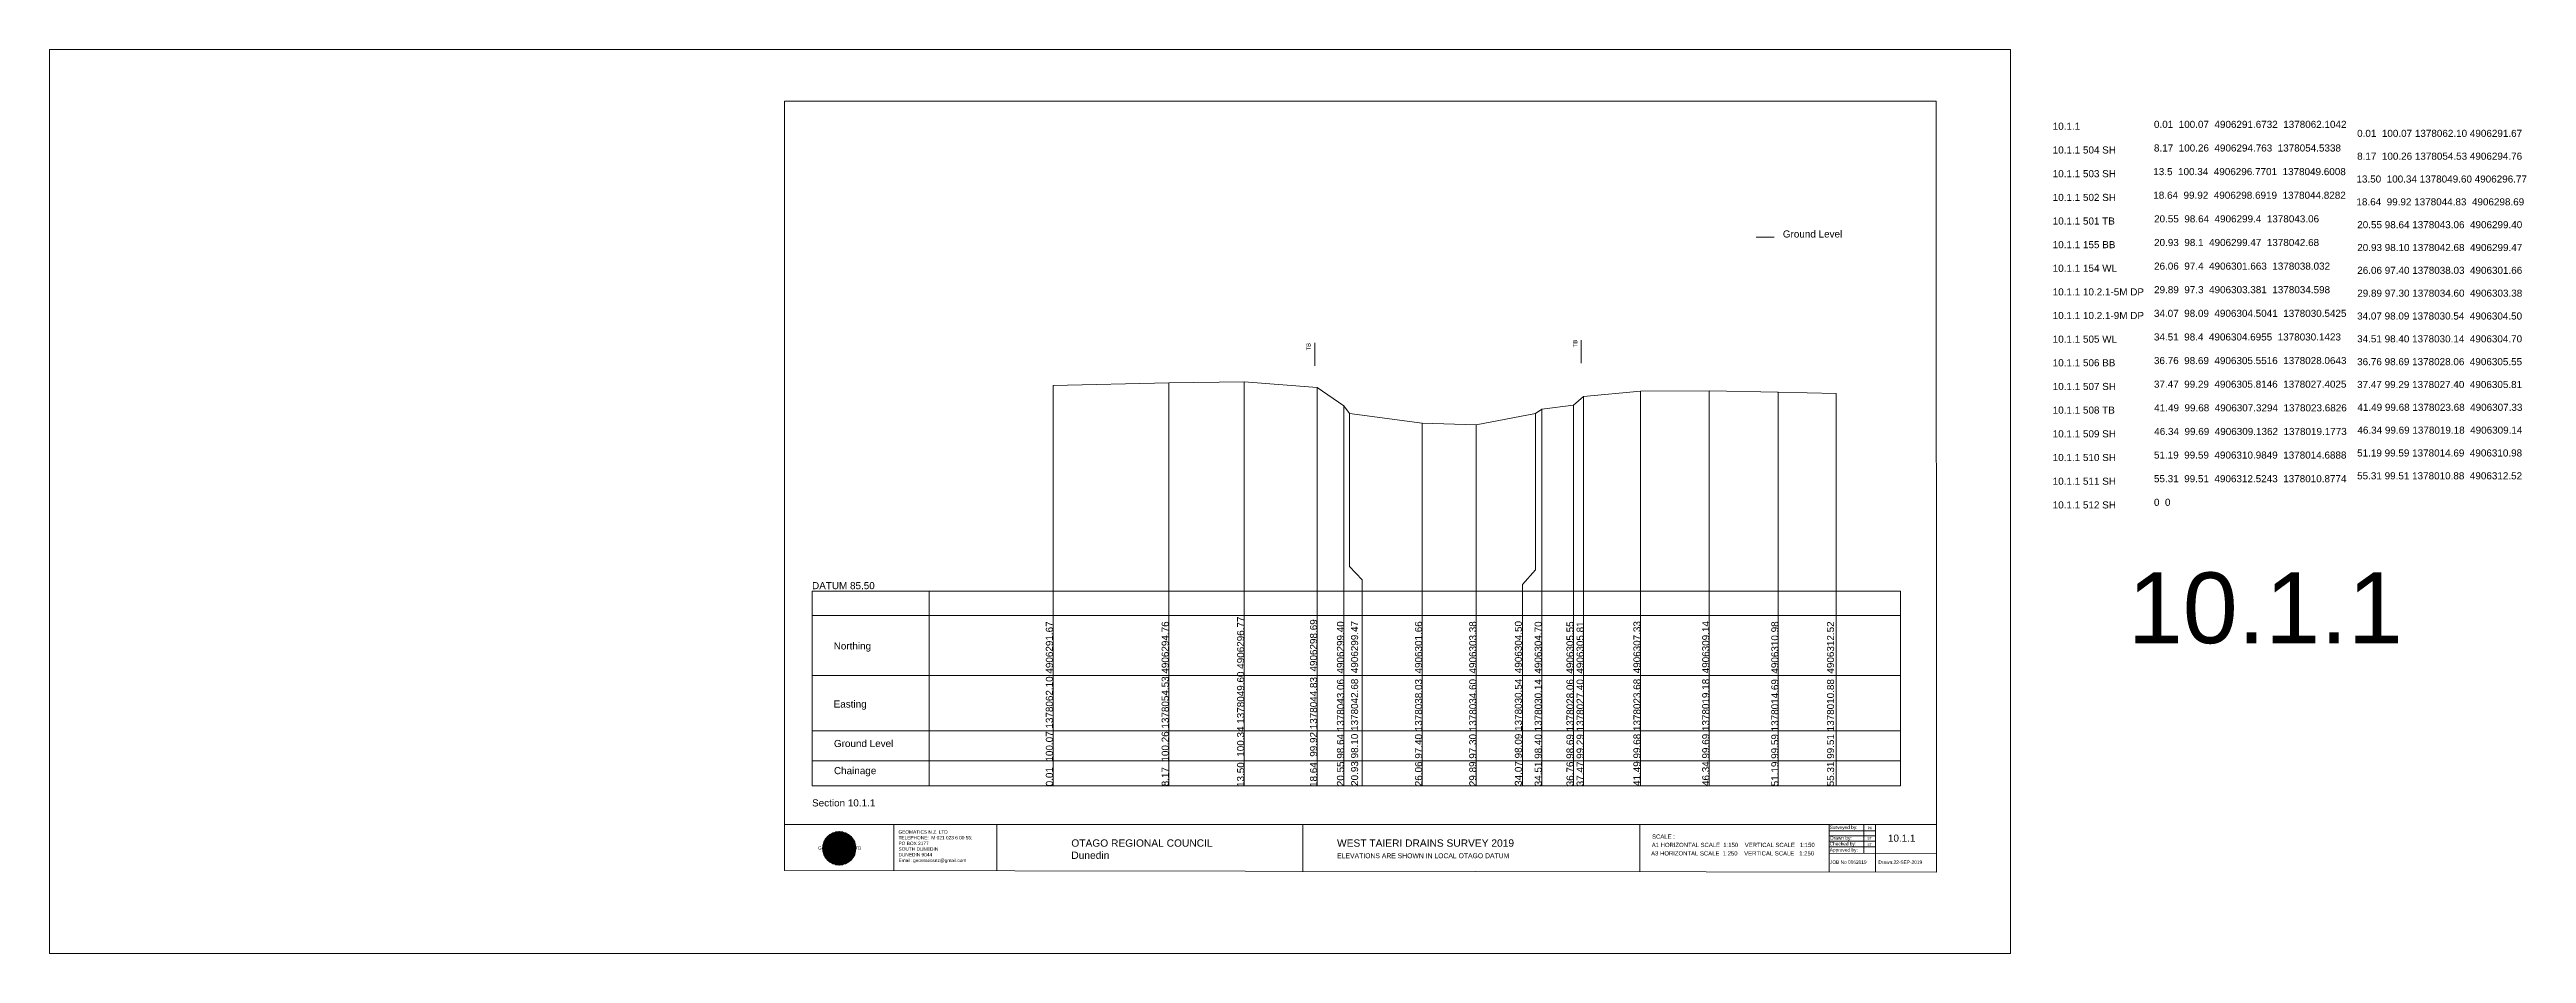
# Model space of a CAD drawing. Header units: millimetres. Extents: x -98331 to 20492277063, y -17414975531 to 5515447517.
# Drawn here: x -32221 to 142676, y 2008723 to 2072584 of the extents above; entities that cross this region are included whole.
import ezdxf

# ---------------------------------------------------------------- set-up
doc = ezdxf.new("R2010")
doc.units = ezdxf.units.MM
doc.header["$PDMODE"] = 35
doc.header["$PDSIZE"] = 1
doc.layers.get('0').update_dxf_attribs({"lineweight": 0})
doc.layers.add('10.1___Corrected', color=50, linetype='Continuous', plot=False)
doc.layers.add('geo', color=7, linetype='Continuous')
doc.styles.get("Standard").update_dxf_attribs({"font": 'arial.ttf', "height": 5000})

msp = doc.modelspace()

# ---------------------------------------------------------------- texts
at = {"linetype": 'Continuous', "lineweight": 0}
for s, p in [('0.01  100.07 1378062.10 4906291.67', (130718, 2066411)), ('8.17  100.26 1378054.53 4906294.76', (130719, 2064798)), ('13.50  100.34 1378049.60 4906296.77', (130671, 2063185)), ('18.64  99.92 1378044.83  4906298.69', (130671, 2061573)), ('20.55 98.64 1378043.06  4906299.40', (130727, 2059960)), ('Ground Level', (90169, 2059303)), ('20.93 98.10 1378042.68  4906299.47', (130727, 2058347)), ('26.06 97.40 1378038.03  4906301.66', (130727, 2056734)), ('29.89 97.30 1378034.60  4906303.38', (130727, 2055122)), ('34.07 98.09 1378030.54  4906304.50', (130718, 2053509)), ('34.51 98.40 1378030.14  4906304.70', (130718, 2051896)), ('36.76 98.69 1378028.06  4906305.55', (130718, 2050283)), ('37.47 99.29 1378027.40  4906305.81', (130718, 2048671)), ('41.49 99.68 1378023.68  4906307.33', (130738, 2047058)), ('46.34 99.69 1378019.18  4906309.14', (130738, 2045445)), ('51.19 99.59 1378014.69  4906310.98', (130718, 2043832)), ('55.31 99.51 1378010.88  4906312.52', (130718, 2042220))]:
    msp.add_text(s, height=500, dxfattribs=at).set_placement(p)
at = {"color": 7, "linetype": 'Continuous', "lineweight": 0}
for s, height, p in [('TB', 300, (56822, 2051315)), ('TB', 300, (75652, 2051544)), ('13.50  100.34 1378049.60 4906296.77', 500, (52132, 2020486)), ('18.64  99.92 1378044.83  4906298.69', 500, (57277, 2020486)), ('0.01  100.07 1378062.10 4906291.67', 500, (38627, 2020533)), ('8.17  100.26 1378054.53 4906294.76', 500, (46806, 2020533)), ('20.55 98.64 1378043.06  4906299.40', 500, (59181, 2020541)), ('20.93 98.10 1378042.68  4906299.47', 500, (60179, 2020562)), ('26.06 97.40 1378038.03  4906301.66', 500, (64692, 2020541)), ('29.89 97.30 1378034.60  4906303.38', 500, (68524, 2020541)), ('34.07 98.09 1378030.54  4906304.50', 500, (71745, 2020562)), ('34.51 98.40 1378030.14  4906304.70', 500, (73142, 2020532)), ('36.76 98.69 1378028.06  4906305.55', 500, (75390, 2020532)), ('37.47 99.29 1378027.40  4906305.81', 500, (76102, 2020532)), ('41.49 99.68 1378023.68  4906307.33', 500, (80118, 2020553)), ('46.34 99.69 1378019.18  4906309.14', 500, (84972, 2020553)), ('51.19 99.59 1378014.69  4906310.98', 500, (89852, 2020533)), ('55.31 99.51 1378010.88  4906312.52', 500, (93786, 2020533))]:
    msp.add_text(s, height=height, rotation=90, dxfattribs=at).set_placement(p)
for s, height, p in [('DATUM 85.50', 500, (21623, 2034460)), ('10.1.1  ', 5000, (114522, 2030641)), ('Northing', 500, (23149, 2030198)), ('Easting', 500, (23147, 2026095)), ('Ground Level', 500, (23165, 2023311)), ('Chainage', 500, (23168, 2021391)), ('Section 10.1.1', 500, (21623, 2019111)), ('SCALE :  ', 300, (80936, 2016831)), ('10.1.1  ', 500, (97592, 2016622)), ('A3 HORIZONTAL SCALE  1:250    VERTICAL SCALE   1:250 ', 300, (80870, 2015647)), ('A1 HORIZONTAL SCALE  1:150    VERTICAL SCALE   1:150 ', 300, (80913, 2016243))]:
    msp.add_text(s, height=height, dxfattribs=at).set_placement(p)
at = {"layer": '10.1___Corrected', "linetype": 'Continuous', "lineweight": 0}
for s, p in [('10.1.1', (109224, 2066912)), ('0.01  100.07  4906291.6732  1378062.1042', (116373, 2067047)), ('10.1.1 504 SH', (109224, 2065237)), ('8.17  100.26  4906294.763  1378054.5338', (116373, 2065378)), ('10.1.1 503 SH', (109224, 2063562)), ('13.5  100.34  4906296.7701  1378049.6008', (116326, 2063709)), ('10.1.1 502 SH', (109224, 2061887)), ('18.64  99.92  4906298.6919  1378044.8282', (116326, 2062040)), ('10.1.1 501 TB', (109224, 2060218)), ('20.55  98.64  4906299.4  1378043.06', (116381, 2060372)), ('10.1.1 155 BB', (109224, 2058549)), ('20.93  98.1  4906299.47  1378042.68', (116381, 2058703)), ('10.1.1 154 WL', (109224, 2056881)), ('26.06  97.4  4906301.663  1378038.032', (116381, 2057034)), ('10.1.1 10.2.1-5M DP', (109224, 2055212)), ('29.89  97.3  4906303.381  1378034.598', (116381, 2055366)), ('10.1.1 10.2.1-9M DP', (109224, 2053543)), ('34.07  98.09  4906304.5041  1378030.5425', (116372, 2053697)), ('10.1.1 505 WL', (109224, 2051875)), ('34.51  98.4  4906304.6955  1378030.1423', (116372, 2052028)), ('10.1.1 506 BB', (109224, 2050206)), ('36.76  98.69  4906305.5516  1378028.0643', (116372, 2050359)), ('10.1.1 507 SH', (109224, 2048531)), ('37.47  99.29  4906305.8146  1378027.4025', (116372, 2048691)), ('10.1.1 508 TB', (109224, 2046862)), ('41.49  99.68  4906307.3294  1378023.6826', (116393, 2047022)), ('10.1.1 509 SH', (109224, 2045187)), ('46.34  99.69  4906309.1362  1378019.1773', (116393, 2045353)), ('10.1.1 510 SH', (109224, 2043512)), ('51.19  99.59  4906310.9849  1378014.6888', (116373, 2043685)), ('10.1.1 511 SH', (109224, 2041836)), ('55.31  99.51  4906312.5243  1378010.8774', (116373, 2042016)), ('10.1.1 512 SH', (109224, 2040161)), ('0  0', (116373, 2040347))]:
    msp.add_text(s, height=500, dxfattribs=at).set_placement(p)

# ---------------------------------------------------------------- blocks, each defined once
blk = doc.blocks.new('Geomatics_Circle_SPT')
at = {"layer": 'geo', "color": 2, "linetype": 'Continuous', "lineweight": 0}
for p, q in [((0, 25.2), (-25.2, 0)), ((-24.7, 4.9), (-4.9, 24.7)), ((-24.7, -4.9), (4.9, 24.7)), ((4.9, -24.7), (-24.7, 4.9)), ((-24.7, 0), (0, -24.7)), ((-9.7, 23.3), (-23.3, 9.6)), ((9.7, 23.3), (-23.3, -9.7)), ((-23.3, 9.7), (9.7, -23.3)), ((-21, 14), (-14, 21)), ((-21, -14), (14, 21)), ((14, -21), (-21, 14)), ((0, 0), (-17.8, 17.8)), ((0, 0), (-17.8, -17.8)), ((-14, 21), (21, -14)), ((21, 14), (-14, -21)), ((23.3, -9.7), (-9.7, 23.3)), ((-9.7, -23.3), (23.3, 9.7)), ((-4.9, 24.7), (24.7, -4.9)), ((24.7, 4.9), (-4.9, -24.7)), ((25.2, 0), (0, 25.2)), ((0, 0), (17.8, 17.8)), ((0, 0), (17.8, -17.8)), ((0, -24.8), (25.2, 0)), ((4.9, 24.7), (24.7, 4.9)), ((23.3, 9.7), (9.7, 23.3)), ((14, 21), (21, 14)), ((17.8, 18.1), (17.8, 18.1)), ((-4.9, -24.7), (-24.7, -4.9)), ((-23.3, -9.7), (-9.7, -23.3)), ((-14, -21), (-21, -14)), ((-17.8, -17.8), (-17.8, -17.8)), ((24.7, -4.9), (4.9, -24.7)), ((4.9, -24.7), (4.9, -24.7)), ((9.7, -23.3), (23.3, -9.7)), ((21, -14), (14, -21)), ((18.1, -17.8), (18.1, -17.8))]:
    blk.add_line(p, q, dxfattribs=at)
at = {"layer": 'geo', "color": 1, "linetype": 'Continuous', "lineweight": 0}
for p, q in [((-25.2, 0), (9.7, 23.3)), ((-25.2, 0), (-9.6, 23.3)), ((-25.2, 0), (23.3, 9.7)), ((-25.2, 0), (-23.3, 9.7)), ((-23.3, -9.7), (-25.2, 0)), ((-9.6, -23.3), (-25.2, 0)), ((9.7, -23.3), (-25.2, 0)), ((-4.9, 24.8), (-24.7, -4.9)), ((4.9, 24.7), (-24.7, 4.9)), ((14, 21), (-24.7, -4.9)), ((-14, 21), (-24.7, 4.9)), ((21, 14), (-24.7, 4.9)), ((-21, 14), (-24.7, -4.9)), ((0, 0), (-24.7, 4.9)), ((-24.7, 4.9), (-21, -14)), ((-24.7, 4.9), (-4.9, -24.7)), ((-24.7, 4.9), (14, -21)), ((-24.7, 4.9), (-24.7, 4.9)), ((0, 0), (-24.7, -4.9)), ((-23.3, 9.7), (0, 25.2)), ((-23.3, -9.6), (0, 25.2)), ((-23.3, -9.6), (17.8, 17.8)), ((-23.3, 9.7), (-17.8, 17.9)), ((-23.3, -9.6), (-17.8, 17.9)), ((-23.3, 9.7), (17.8, 17.8)), ((-17.8, -17.8), (-23.3, 9.7)), ((0, -25.2), (-23.3, 9.7)), ((-23.3, 9.7), (17.8, -17.8)), ((-23.3, 9.7), (25.2, 0)), ((-23.3, 9.4), (-23.3, 9.4)), ((-23.3, -9.7), (25.2, 0)), ((4.9, 24.8), (-21, -14)), ((-4.9, 24.7), (-21, 14)), ((14, 21), (-21, 14)), ((-14, 21), (-21, -14)), ((0, 0), (-21, 14)), ((-21, 14), (-14, -21)), ((-21, 14), (4.9, -24.7)), ((-21, 14), (-21, 14)), ((24.7, 4.9), (-21, 14)), ((0, 0), (-21, -14)), ((-17.9, 17.6), (-17.9, 17.6)), ((-17.8, 17.8), (9.7, 23.3)), ((-17.8, 17.8), (-9.6, 23.3)), ((-17.8, -17.8), (9.7, 23.3)), ((-17.8, -17.8), (-9.7, 23.3)), ((-9.7, -23.3), (-17.8, 17.8)), ((-17.8, 17.8), (9.7, -23.3)), ((-17.8, 17.8), (23.3, -9.6)), ((-17.8, 17.8), (23.3, 9.7)), ((-17.8, -17.8), (23.3, 9.7)), ((4.9, 24.7), (-14, 21)), ((-4.9, 24.7), (-14, -20.9)), ((0, 0), (-14, 21)), ((-14, 21), (-4.9, -24.7)), ((-14, 21), (-14, 21)), ((24.7, -4.9), (-14, 21)), ((21, 14), (-14, 21)), ((-14, -21), (24.7, 4.9)), ((0, 0), (-14, -21)), ((-9.8, 23.1), (-9.8, 23.1)), ((-9.7, 23.3), (0, 25.2)), ((-9.7, 23.3), (0, -25.2)), ((-9.7, -23.3), (0, 25.2)), ((-9.6, 23.3), (17.8, -17.8)), ((-9.6, 23.3), (25.2, 0)), ((-9.6, 23.3), (17.8, 17.8)), ((-9.6, -23.3), (17.8, 17.9)), ((25.2, 0), (-9.6, -23.3)), ((0, 0), (-4.9, 24.7)), ((-4.9, 24.7), (-4.9, 24.7)), ((21, -14), (-4.9, 24.7)), ((24.8, 4.9), (-4.9, 24.7)), ((14, 21), (-4.9, 24.7)), ((-4.9, -24.7), (21, 14)), ((0, 0), (-4.9, -24.7)), ((-0.2, 25.1), (-0.2, 25.1)), ((0, 25.2), (9.7, -23.3)), ((0, 25.2), (23.3, -9.7)), ((0, 25.2), (23.3, 9.7)), ((0, 25.2), (9.7, 23.3)), ((0, 0), (4.9, 24.7)), ((0, -25.2), (9.7, 23.3)), ((0, 0), (14, 21)), ((0, 0), (21, 14)), ((23.3, 9.7), (0, -25.2)), ((0, 0), (24.8, 4.9)), ((0, 0), (4.9, -24.7)), ((0, 0), (14, -21)), ((0, 0), (21, -14)), ((0, 0), (24.8, -4.9)), ((21, 14), (4.9, 24.8)), ((14, -21), (4.9, 24.7)), ((24.7, -4.9), (4.9, 24.7)), ((4.9, 24.7), (4.9, 24.7)), ((4.9, -24.7), (14, 21)), ((4.9, -24.7), (24.7, 4.9)), ((9.4, 23.3), (9.4, 23.3)), ((9.7, 23.3), (17.8, -17.8)), ((9.7, 23.3), (25.2, 0)), ((9.7, 23.3), (17.8, 17.9)), ((17.8, 17.8), (9.7, -23.3)), ((25.2, 0), (9.7, -23.3)), ((21, -14), (14, 21)), ((24.7, 4.9), (14, 21)), ((14, 21), (14, 21)), ((14, -21), (21, 14)), ((17.6, 17.9), (17.6, 17.9)), ((17.8, 17.8), (23.3, -9.7)), ((17.8, 17.8), (23.3, 9.7)), ((23.3, 9.7), (17.8, -17.8)), ((24.7, -4.9), (21, 14)), ((21, 14), (21, 14)), ((21, -14), (24.7, 4.9)), ((23.1, 9.8), (23.1, 9.8)), ((23.3, 9.7), (25.2, 0)), ((25.2, 0), (23.3, -9.6)), ((24.7, 4.9), (24.7, 4.9)), ((25.1, 0.2), (25.1, 0.2)), ((-25.2, 0), (23.3, -9.7)), ((-25.1, -0.2), (-25.1, -0.2)), ((-24.7, -4.9), (-24.7, -4.9)), ((-24.7, -4.9), (-14, -21)), ((-24.7, -4.9), (4.9, -24.7)), ((-24.7, -4.9), (21, -14)), ((-17.8, -17.8), (-23.3, -9.7)), ((0, -25.2), (-23.3, -9.6)), ((17.8, -17.8), (-23.3, -9.6)), ((-23.1, -9.8), (-23.1, -9.8)), ((-21, -14), (24.7, -4.9)), ((-21, -14), (-21, -14)), ((-21, -14), (-4.9, -24.7)), ((-21, -14), (14, -21)), ((23.3, -9.7), (-17.8, -17.8)), ((-9.6, -23.3), (-17.8, -17.8)), ((9.7, -23.3), (-17.8, -17.8)), ((-17.6, -17.9), (-17.6, -17.9)), ((-14, -21), (21, -14)), ((-14, -21), (-14, -21)), ((-14, -21), (4.9, -24.7)), ((17.8, -17.8), (-9.7, -23.3)), ((0, -25.2), (-9.7, -23.3)), ((-9.4, -23.3), (-9.4, -23.3)), ((-4.9, -24.7), (24.7, -4.9)), ((-4.9, -24.7), (14, -21)), ((-4.9, -24.7), (-4.9, -24.7)), ((23.3, -9.6), (0, -25.2)), ((9.7, -23.3), (0, -25.2)), ((0.2, -25.1), (0.2, -25.1)), ((4.9, -24.7), (21, -14)), ((4.9, -24.7), (4.9, -24.7)), ((17.8, -17.8), (9.7, -23.3)), ((9.8, -23.1), (9.8, -23.1)), ((14, -21), (24.7, -4.9)), ((14, -21), (14, -21)), ((23.3, -9.6), (17.8, -17.8)), ((17.9, -17.6), (17.9, -17.6)), ((21, -14), (21, -14)), ((23.3, -9.4), (23.3, -9.4)), ((24.7, -4.9), (24.7, -4.9))]:
    blk.add_line(p, q, dxfattribs=at)
at = {"layer": 'geo', "color": 114, "linetype": 'Continuous', "lineweight": 0}
for p, q in [((17.9, 17.8), (-25.2, 0)), ((-24.7, 4.9), (14, 21)), ((-24.7, -4.9), (21, 14)), ((-14, -21), (-24.7, 4.9)), ((9.7, 23.3), (-23.3, 9.7)), ((0, 0), (-23.3, 9.7)), ((-23.3, 9.7), (-9.7, -23.3)), ((0, 0), (-23.3, -9.7)), ((-4.9, -24.7), (-21, 14)), ((-20.9, 14), (4.9, 24.7)), ((24.8, 4.9), (-20.9, -14)), ((0, 25.2), (-17.8, 17.8)), ((-17.8, 17.8), (0, -25.2)), ((-14, 21), (-4.9, 24.7)), ((4.9, -24.7), (-14, 21)), ((0, 0), (-9.7, 23.3)), ((0, 0), (-9.7, -23.3)), ((-4.9, 24.7), (14, -21)), ((17.8, -17.8), (0, 25.2)), ((0, 0), (9.7, 23.3)), ((0, 0), (23.3, 9.7)), ((0, 0), (9.7, -23.3)), ((0, 0), (23.3, -9.7)), ((4.9, 24.7), (21, -14)), ((23.3, -9.7), (9.7, 23.3)), ((14, 21), (24.7, -4.9)), ((25.2, 0), (17.8, 17.8)), ((21, 14), (24.7, 4.9)), ((-25.2, 0), (-17.8, -17.8)), ((-21, -14), (-24.7, -4.9)), ((-17.8, -17.8), (25.2, 0)), ((24.8, -4.9), (-14, -21)), ((-9.6, -23.3), (23.3, -9.7)), ((21, -14), (-4.9, -24.8)), ((0, -25.2), (17.9, -17.8)), ((14, -21), (4.9, -24.8))]:
    blk.add_line(p, q, dxfattribs=at)
at = {"layer": 'geo', "color": 250, "linetype": 'Continuous', "lineweight": 0}
for p, q in [((0, 0), (-25.2, 0)), ((24.7, 4.9), (-24.7, 4.9)), ((-24.7, 4.9), (-24.7, -4.9)), ((-23.3, 9.7), (23.3, 9.7)), ((-23.3, 9.7), (-23.3, 9.7)), ((-23.3, -9.7), (-23.3, 9.7)), ((21, 14), (-21, 14)), ((-21, 14), (-21, -14)), ((-17.8, 17.8), (17.8, 17.8)), ((-17.8, -17.8), (-17.8, 17.8)), ((-14, 21), (-14, 21)), ((14, 21), (-14, 21)), ((-14, 20.9), (-14, -21)), ((-9.7, 23.3), (9.7, 23.3)), ((-9.7, -23.3), (-9.7, 23.3)), ((-4.9, 24.7), (4.9, 24.7)), ((-4.9, 24.7), (-4.9, -24.7)), ((0, 0), (0, 25.2)), ((0, 0), (0, -25.2)), ((0, 0), (25.2, 0)), ((4.9, 24.7), (4.9, -24.7)), ((9.7, -23.3), (9.7, 23.3)), ((14, 21), (14, -21)), ((17.8, -17.8), (17.8, 17.8)), ((21, 14), (21, 14)), ((21, -14), (21, 14)), ((23.3, 9.7), (23.3, -9.7)), ((24.7, 4.9), (24.7, 4.9)), ((24.7, -4.9), (24.7, 4.9)), ((-24.7, -4.9), (24.7, -4.9)), ((23.3, -9.7), (-23.3, -9.7)), ((-21, -14), (21, -14)), ((17.8, -17.8), (-17.8, -17.8)), ((-14, -21), (14, -21)), ((9.7, -23.3), (-9.7, -23.3)), ((-4.9, -24.7), (4.9, -24.7))]:
    blk.add_line(p, q, dxfattribs=at)
blk = doc.blocks.new('GeomaticsNZ TITLE BLOCK')
at = {"color": 7, "linetype": 'Continuous', "lineweight": 0}
for p, q in [((0, 94.9), (0, 1579.2)), ((0, 1579.2), (2363.4, 1579.2)), ((2363.4, 1579.2), (2364, 94.9)), ((2364, 94.9), (0, 94.9)), ((0, 94.9), (0, 0)), ((15.9, 94.9), (2364, 94.9)), ((224.3, 95.2), (224.3, -0.3)), ((2364, 94.9), (382.6, 94.9)), ((435.8, 95.2), (435.8, -0.7)), ((1063.4, 94.9), (1063.4, -2.4)), ((1755.4, 94.9), (1755.4, -2.6)), ((2143.6, 60.4), (2238.6, 60.4)), ((2143.9, 94.9), (2143.7, -3)), ((2143.9, 81.9), (2238.6, 81.7)), ((2143.9, 71), (2238.6, 71)), ((2214.9, 94.9), (2214.9, 36.1)), ((2238.6, 94.8), (2238.6, -3.2)), ((2364, -3.5), (2364, 94.9)), ((0, 0), (2364, -3.5)), ((2143.8, 48.6), (2238.6, 48.6)), ((2143.8, 35.4), (2364, 35.3))]:
    blk.add_line(p, q, dxfattribs=at)
at = {"color": 7, "linetype": 'Continuous', "lineweight": 0, "xscale": 1.36, "yscale": 1.36, "zscale": 1.36}
blk.add_blockref('Geomatics_Circle_SPT', (112.4, 45.7), dxfattribs=at)
at = {"color": 7, "linetype": 'Continuous', "lineweight": 0}
for s, p in [('ST', (2222, 63.6)), ('ST', (2222.1, 50.6)), ('PK', (2222.4, 84.8))]:
    blk.add_text(s, height=5, dxfattribs=at).set_placement(p)
at = {"color": 7, "linetype": 'Continuous', "lineweight": 0, "attachment_point": 1}
for s, width, heights, insert, char_height in [('{\\C256;GEOMATICS N.Z. LTD                   \\PTELEPHONE:  M 021 023 6 00 55;\\PPO BOX 2177\\PSOUTH DUNEDIN\\PDUNEDIN 9044\\PEmail: geomaticsnz@gmail.com}', 3535.727, [94.7], (234, 82.7), 7), ('{\\C256;OTAGO REGIONAL COUNCIL\\PDunedin}', 3535.727, [0], (588.6, 64), 15), ('{\\C256;WEST TAIERI DRAINS SURVEY 2019}', 3535.727, [0], (1133.8, 64), 15), ('{\\C256;Surveyed by:}', 3535.727, [0], (2144.7, 92.4), 7), ('{\\C256;Checked by:}', 3535.727, [0], (2144.7, 58.6), 7), ('{\\C256;Drawn by:}', 3535.727, [0], (2145.8, 70.4), 7), ('{\\C256;Geomatics N.Z. LTD                   }', 125.079, [15.8], (68.8, 49.9), 7), ('{\\C256;ELEVATIONS ARE SHOWN IN LOCAL OTAGO DATUM}', 3535.727, [0], (1134.1, 35.4), 10), ('{\\C256;Approved by:}', 3535.727, [0], (2144.7, 45.9), 7), ('{\\C256;JOB No 0062019}', 3535.727, [0], (2145.3, 20.8), 7), ('{\\C256;Drawn:22-SEP-2019}', 3535.727, [0], (2244.7, 20.7), 7)]:
    blk.add_mtext_dynamic_manual_height_columns(s, width=width, gutter_width=159, heights=heights, dxfattribs=dict(at, insert=insert, char_height=char_height))

# ---------------------------------------------------------------- linework, layer by layer
at = {"color": 1, "linetype": 'Continuous', "lineweight": 0}
msp.add_line((88274, 2059325), (89566, 2059325), dxfattribs=at)
at = {"color": 7, "linetype": 'Continuous', "lineweight": 0}
for p, q in [((57114, 2050227), (57114, 2051852)), ((75930, 2050429), (75930, 2052054)), ((21623, 2034314), (98479, 2034314)), ((21623, 2034314), (21623, 2020562)), ((29891, 2020562), (29891, 2034314)), ((98479, 2020562), (98479, 2034314)), ((21623, 2032590), (98479, 2032590)), ((21623, 2028355), (98479, 2028355)), ((21623, 2024463), (98479, 2024463)), ((21623, 2022332), (98479, 2022332)), ((21623, 2020562), (98479, 2020562))]:
    msp.add_line(p, q, dxfattribs=at)
at = {"color": 4, "linetype": 'Continuous', "lineweight": 0}
msp.add_lwpolyline([(106254, 2072584), (-32221, 2072584), (-32221, 2008723), (106254, 2008723)], close=True, dxfattribs=at)
at = {"color": 1, "linetype": 'Continuous', "lineweight": 0}
msp.add_lwpolyline([(38637, 2048848), (46806, 2049038), (52132, 2049118), (57277, 2048697), (59181, 2047417), (59560, 2046877), (64692, 2046177), (68524, 2046077), (72700, 2046867), (73142, 2047177), (75390, 2047466), (76102, 2048066), (80118, 2048456), (84972, 2048466), (89827, 2048366), (93937, 2048285)], dxfattribs=at)
at = {"color": 7, "linetype": 'Continuous', "lineweight": 0}
for points in [[(38637, 2048848), (38637, 2020562)], [(46806, 2049038), (46806, 2020562)], [(52132, 2049118), (52132, 2020562)], [(57277, 2048697), (57277, 2020562)], [(76102, 2048066), (76102, 2020562)], [(80118, 2048456), (80118, 2020562)], [(84972, 2048466), (84972, 2020562)], [(89827, 2048366), (89827, 2020562)], [(93937, 2048285), (93937, 2020562)], [(59181, 2047417), (59181, 2020562)], [(59560, 2046877), (59560, 2036070), (60454, 2035119), (60454, 2020562)], [(72700, 2046867), (72700, 2035828), (71792, 2034791), (71792, 2020562)], [(73142, 2047177), (73142, 2020562)], [(75390, 2047466), (75390, 2020562)], [(64692, 2046177), (64692, 2020562)], [(68524, 2046077), (68524, 2020562)]]:
    msp.add_lwpolyline(points, dxfattribs=at)
for p in [(38637, 2048848), (46806, 2049038), (52132, 2049118), (57277, 2048697), (76102, 2048066), (80118, 2048456), (84972, 2048466), (89827, 2048366), (93937, 2048285), (59181, 2047417), (59560, 2046877), (72700, 2046867), (73142, 2047177), (75390, 2047466), (64692, 2046177), (68524, 2046077), (21623, 2034314)]:
    msp.add_point(p, dxfattribs=at)

# ---------------------------------------------------------------- block references
at = {"color": 7, "linetype": 'Continuous', "lineweight": 0, "xscale": 34.41290447856466, "yscale": 34.41290447856466, "zscale": 34.41290447856466}
msp.add_blockref('GeomaticsNZ TITLE BLOCK', (19672, 2014580), dxfattribs=at)

msp.set_redraw_order([(e.dxf.handle, doc.entitydb.next_handle()) for e in msp.query("TEXT MTEXT ATTDEF DIMENSION ARC_DIMENSION")])  # texts and dimensions are drawn at this point

doc.saveas('drawing.dxf')
